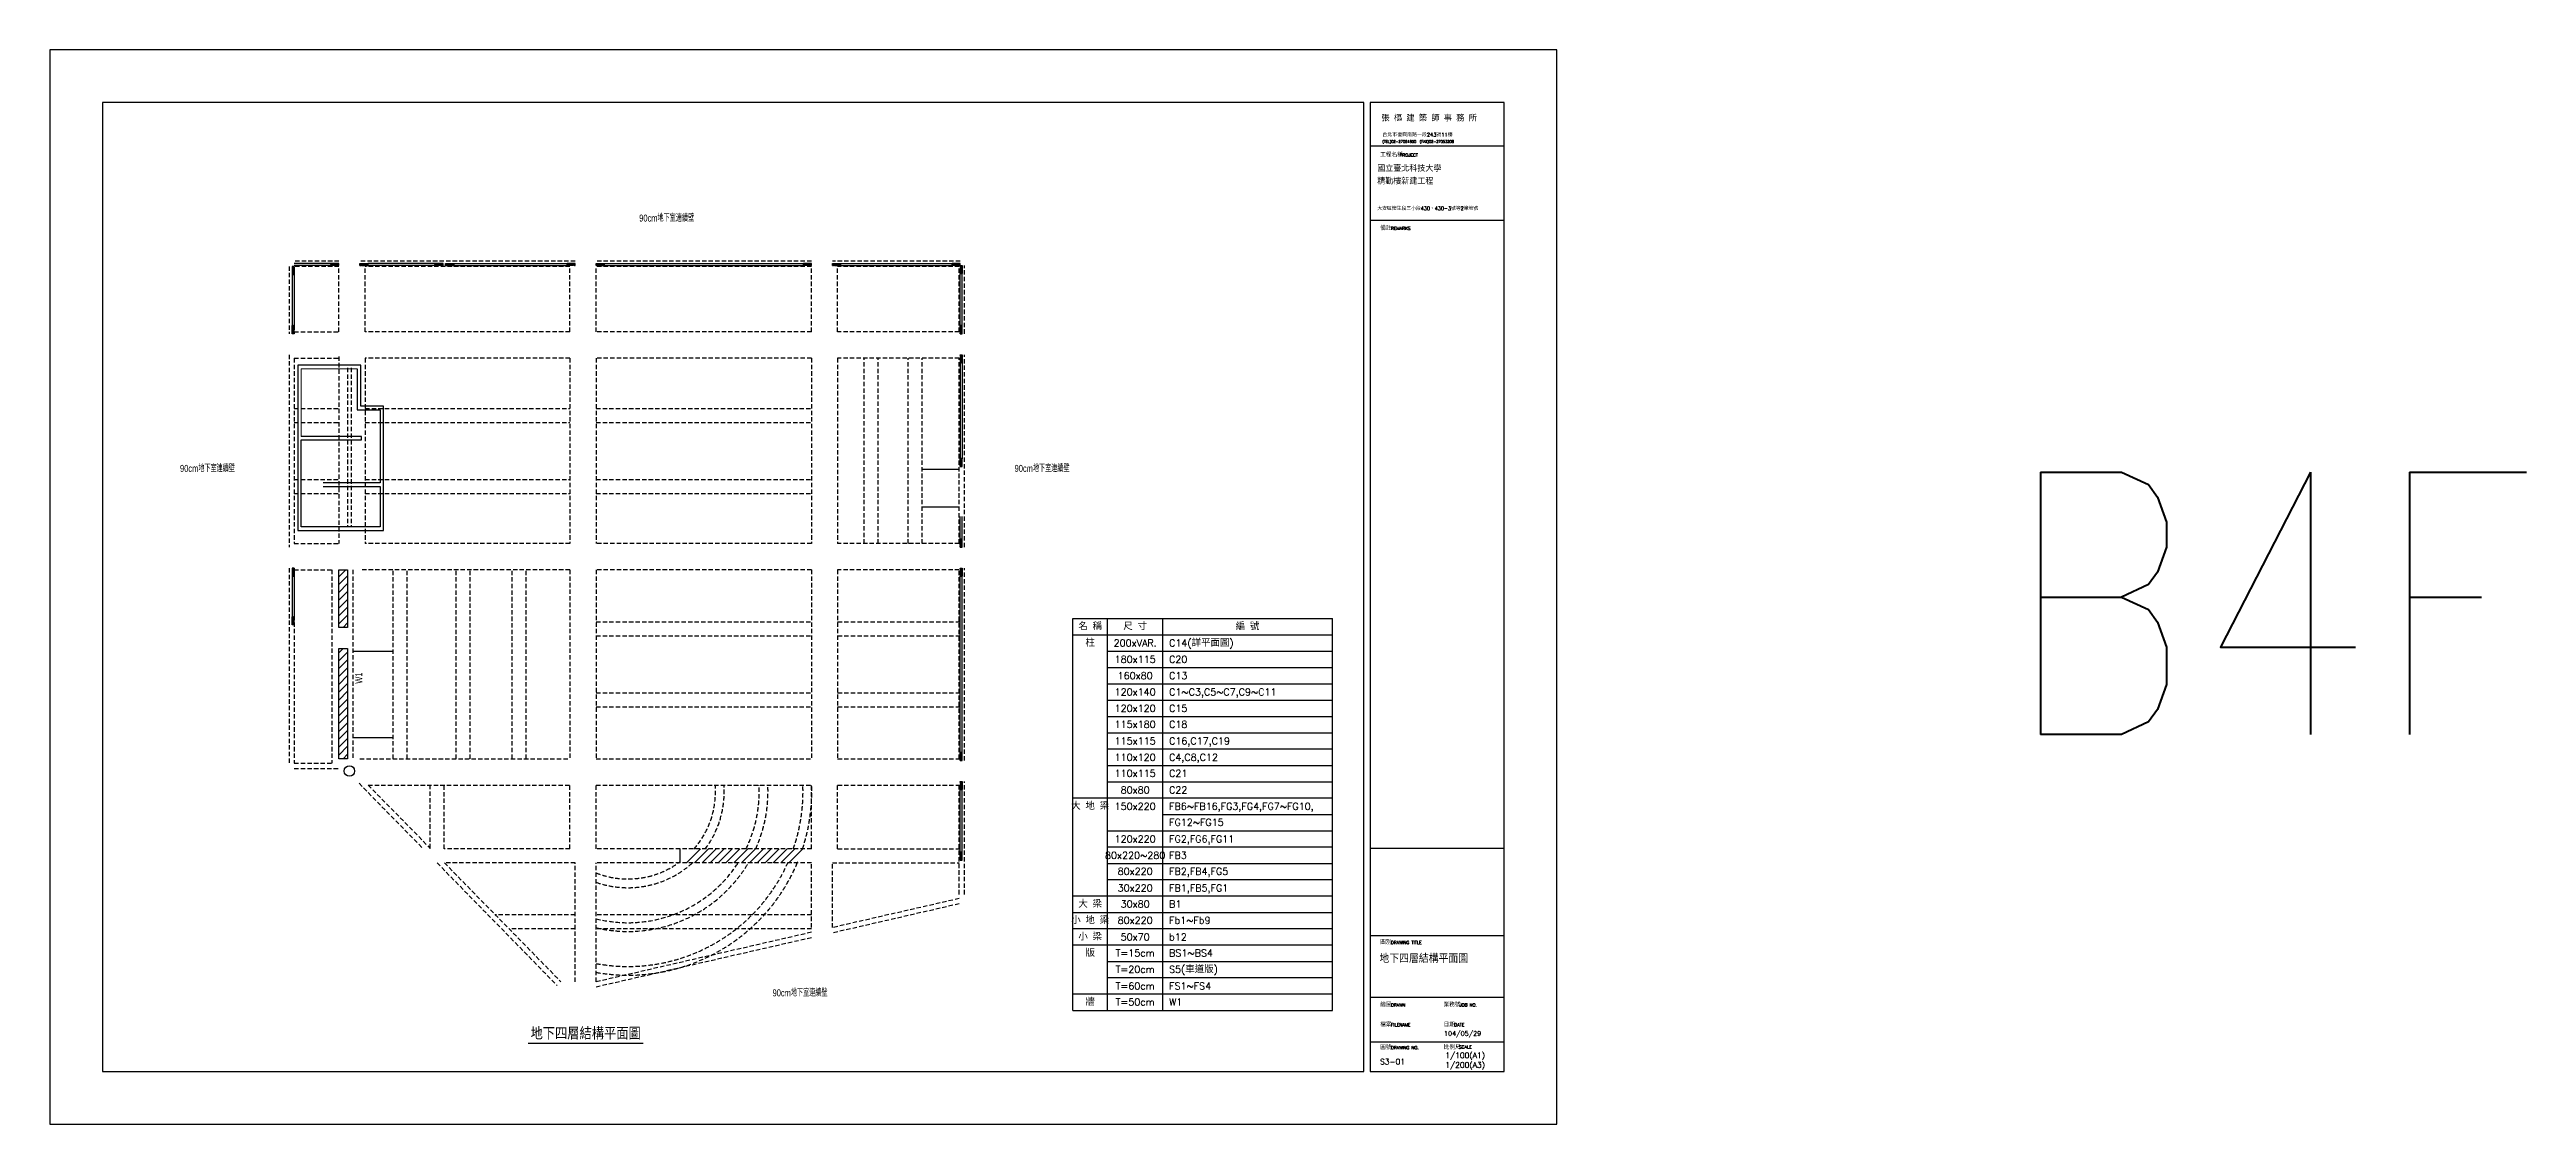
# Model space of a CAD drawing. Header units: millimetres. Extents: x -6716 to 14417, y -6142 to 137521.
# Drawn here: x -2 to 14151, y 124409 to 130554 of the extents above; entities that cross this region are included whole.
import ezdxf
from ezdxf.enums import TextEntityAlignment as Align

# ---------------------------------------------------------------- set-up
doc = ezdxf.new("R2010")
doc.units = ezdxf.units.MM
doc.header["$LTSCALE"] = 100
doc.linetypes.add('HIDDEN', pattern=[0.375, 0.25, -0.125])
for name, color, linetype in [('0-BEAM01', 4, 'HIDDEN'), ('0-BEAM02', 241, 'HIDDEN'), ('0-HATCH', 9, 'Continuous'), ('0-NOTES', 7, 'Continuous'), ('0-TEXTN', 4, 'Continuous'), ('0-TEXTW', 3, 'Continuous'), ('0-WALL', 7, 'HIDDEN'), ('0-施工圖框$0$TEXT-圖框', 3, 'Continuous'), ('0-施工圖框$0$圖框', 7, 'Continuous'), ('A-DOOR', 4, 'Continuous'), ('A-復璧', 3, 'Continuous'), ('CTEXT', 7, 'Continuous'), ('TEXT-標題', 3, 'Continuous'), ('TITLE', 7, 'Continuous')]:
    doc.layers.add(name, color=color, linetype=linetype)
for name, color, linetype, lineweight in [('A-WALL', 113, 'Continuous', 18), ('RA-Floor-Origin', 3, 'Continuous', 30), ('RA-Floor.BoundingBox', 55, 'Continuous', 20)]:
    doc.layers.add(name, color=color, linetype=linetype, lineweight=lineweight)
doc.styles.add('0-施工圖框$0$TXT', font='romans.shx', dxfattribs={"bigfont": 'chineset.shx'})
doc.styles.add('3-AUCAD', font='aucad.shx', dxfattribs={"width": 0.67, "height": 30, "bigfont": 'single.shx'})
doc.styles.add('CHINA', font='romans.shx', dxfattribs={"width": 0.8, "bigfont": 'china.shx'})

msp = doc.modelspace()

# ---------------------------------------------------------------- texts
at = {"color": 2, "lineweight": 25, "style": 'CHINA', "width": 0.8}
msp.add_text('B4F', height=1500, dxfattribs=at).set_placement((14203, 126638), align=Align.RIGHT)
at = {"layer": '0-TEXTN', "style": '0-施工圖框$0$TXT'}
for s, p in [('名 稱', (5944, 127255)), ('尺 寸', (6201, 127255)), ('編 號', (6843, 127255)), ('柱', (5944, 127161)), ('200xVAR.', (6201, 127161)), ('180x115', (6201, 127068)), ('160x80', (6201, 126975)), ('120x140', (6201, 126881)), ('120x120', (6201, 126788)), ('115x180', (6201, 126695)), ('115x115', (6201, 126601)), ('110x120', (6201, 126508)), ('110x115', (6201, 126415)), ('大 地 梁', (5944, 126228)), ('80x80', (6201, 126321)), ('150x220', (6201, 126228)), ('80x220~280', (6201, 125948)), ('120x220', (6201, 126041)), ('80x220', (6201, 125855)), ('大 梁', (5944, 125668)), ('30x220', (6201, 125761)), ('30x80', (6201, 125668)), ('小 地 梁', (5944, 125575)), ('80x220', (6201, 125575)), ('小 梁', (5944, 125481)), ('版', (5944, 125388)), ('T=15cm', (6201, 125388)), ('50x70', (6201, 125481)), ('T=20cm', (6201, 125295)), ('牆', (5944, 125108)), ('T=60cm', (6201, 125201)), ('T=50cm', (6201, 125108))]:
    msp.add_text(s, height=40, dxfattribs=at).set_placement(p, align=Align.MIDDLE_CENTER)
for s, p in [('C14(詳平面圖)', (6395, 127141)), ('C20', (6395, 127048)), ('C13', (6395, 126955)), ('C1~C3,C5~C7,C9~C11', (6395, 126861)), ('C15', (6395, 126768)), ('C18', (6395, 126675)), ('C16,C17,C19', (6395, 126581)), ('C4,C8,C12', (6395, 126488)), ('C21', (6395, 126395)), ('C22', (6395, 126301)), ('FB6~FB16,FG3,FG4,FG7~FG10,', (6395, 126208)), ('FG12~FG15', (6395, 126115)), ('FG2,FG6,FG11', (6395, 126021)), ('FB3', (6395, 125928)), ('FB2,FB4,FG5', (6395, 125835)), ('FB1,FB5,FG1', (6395, 125741)), ('B1', (6395, 125648)), ('Fb1~Fb9', (6395, 125555)), ('b12', (6395, 125461)), ('BS1~BS4', (6395, 125368)), ('S5(車道版)', (6395, 125275)), ('W1', (6395, 125088)), ('FS1~FS4', (6395, 125181))]:
    msp.add_text(s, height=40, dxfattribs=at).set_placement(p)
at = {"layer": '0-TEXTW', "style": '3-AUCAD', "width": 0.67}
for p in [(3367, 129570), (743, 128139), (5512, 128139), (4129, 125141)]:
    msp.add_text('90cm地下室連續壁', height=40, dxfattribs=at).set_placement(p)
msp.add_text('W1', height=40, rotation=90, dxfattribs=at).set_placement((1784, 126928))
at = {"layer": '0-施工圖框$0$TEXT-圖框', "color": 3, "style": '0-施工圖框$0$TXT'}
msp.add_text('104/05/29', height=26.9, dxfattribs=at).set_placement((7966, 124915))
at = {"layer": '0-施工圖框$0$圖框', "color": 4, "style": '0-施工圖框$0$TXT'}
for s, height, p in [('張 樞 建 築 師 事 務 所', 35, (7608, 130143)), ('台北市復興南路一段243號11樓', 21, (7613, 130056)), ('工程名稱', 24, (7601, 129940)), ('(TEL)02-27051800  (FAX)02-27053208', 14.7, (7614, 130020)), ('PROJECT', 18, (7712, 129941)), ('備註', 24, (7601, 129521)), ('REMARKS', 18, (7663, 129522)), ('圖別', 24, (7601, 125439)), ('DRAWING TITLE', 18, (7663, 125440)), ('繪圖', 24, (7601, 125082)), ('檔案', 24, (7601, 124968)), ('DRAWN', 18, (7663, 125083)), ('FILENAME', 18, (7663, 124969)), ('業務號', 24, (7963, 125082)), ('日期', 24, (7963, 124968)), ('DATE', 18, (8025, 124969)), ('JOB NO.', 18, (8054, 125083)), ('圖號', 24, (7601, 124838)), ('DRAWING NO.', 18, (7663, 124839)), ('比例尺', 24, (7964, 124838)), ('SCALE', 18, (8051, 124842))]:
    msp.add_text(s, height=height, dxfattribs=at).set_placement(p)
at = {"layer": '0-施工圖框$0$圖框', "color": 3, "style": '0-施工圖框$0$TXT'}
for s, height, p in [('精勤樓新建工程', 34, (7584, 129783)), ('國立臺北科技大學', 34, (7584, 129856)), ('大安區懷生段三小段430、430-3號等2筆地號', 20.41, (7585, 129635))]:
    msp.add_text(s, height=height, dxfattribs=at).set_placement(p)
at = {"layer": 'CTEXT', "style": '0-施工圖框$0$TXT'}
msp.add_text('地下四層結構平面圖', height=70, dxfattribs=at).set_placement((3061, 124894), align=Align.CENTER)
at = {"layer": 'TEXT-標題', "ltscale": 200, "style": '0-施工圖框$0$TXT'}
for s, height, p in [('地下四層結構平面圖', 45, (7597, 125333)), ('S3-01', 31.5, (7600, 124752)), ('1/100(A1)', 31.5, (7973, 124788)), ('1/200(A3)', 31.5, (7973, 124733))]:
    msp.add_text(s, height=height, dxfattribs=at).set_placement(p)

# ---------------------------------------------------------------- hatches: boundary and pattern name
at = {"layer": '0-HATCH'}
h = msp.add_hatch(dxfattribs=at)
h.set_pattern_fill('ANSI31', color=256, scale=10, style=0)
h.set_pattern_definition([(45, (3e-06, 25310), (-22.45064, 22.45064), [])])
h.paths.add_polyline_path([(1701, 127249), (1651, 127249), (1651, 127579), (1701, 127579)])
h = msp.add_hatch(dxfattribs=at)
h.set_pattern_fill('ANSI31', color=256, scale=10, style=0)
h.set_pattern_definition([(45, (-3e-06, 24560), (-22.45064, 22.45064), [])])
h.paths.add_polyline_path([(1701, 126499), (1651, 126499), (1651, 127129), (1701, 127129)])
h = msp.add_hatch(dxfattribs=at)
h.set_pattern_fill('ANSI31', color=256, scale=10, style=0)
h.paths.add_polyline_path([(4005, 125984), (3680, 125984, -0.059886), (3591, 125904), (3961, 125904, 0.029372)])
h.paths.add_polyline_path([(4300, 125984), (4005, 125984, -0.029372), (3961, 125904), (4270, 125904, 0.020351)])

# ---------------------------------------------------------------- linework, layer by layer
for p, q in [((5196, 128152), (4984, 128152)), ((5196, 127937), (4984, 127937)), ((1731, 127114), (1961, 127114)), ((1961, 126619), (1731, 126619)), ((3601, 125904), (3601, 125984))]:
    msp.add_line(p, q)
at = {"layer": '0-BEAM01'}
for p, q in [((1366, 129314), (1366, 128929)), ((1651, 129344), (1396, 129344)), ((1651, 129314), (1396, 129314)), ((1396, 129314), (1396, 128929)), ((1651, 128939), (1651, 129314)), ((3001, 129344), (1771, 129344)), ((2971, 129314), (1801, 129314)), ((1801, 128939), (1801, 129314)), ((2971, 128939), (2971, 129314)), ((4351, 129344), (3121, 129344)), ((4351, 129314), (3121, 129314)), ((3121, 128939), (3121, 129314)), ((4351, 128939), (4351, 129314)), ((5201, 129344), (4471, 129344)), ((5196, 129314), (4501, 129314)), ((4501, 128939), (4501, 129314)), ((5196, 128939), (5196, 129314)), ((5226, 128929), (5226, 129319)), ((1366, 128809), (1366, 127709)), ((1396, 128939), (1651, 128939)), ((1651, 128799), (1651, 127729)), ((2971, 128939), (1801, 128939)), ((4351, 128939), (3121, 128939)), ((5196, 128939), (4501, 128939)), ((5226, 127709), (5226, 128809)), ((1396, 128789), (1396, 127729)), ((1396, 128789), (1651, 128789)), ((2971, 128789), (1801, 128789)), ((1801, 128789), (1801, 127729)), ((2971, 128789), (2971, 127729)), ((4351, 128789), (3121, 128789)), ((3121, 128789), (3121, 127729)), ((4351, 128789), (4351, 127729)), ((5196, 128789), (4501, 128789)), ((4501, 128789), (4501, 127729)), ((5196, 127729), (5196, 128789)), ((1396, 127729), (1651, 127729)), ((2971, 127729), (1801, 127729)), ((4351, 127729), (3121, 127729)), ((5196, 127729), (4501, 127729)), ((1366, 127589), (1366, 126474)), ((1396, 127579), (1396, 126474)), ((1396, 127579), (1611, 127579)), ((1611, 127579), (1611, 126474)), ((1731, 127579), (1731, 126499)), ((2971, 127579), (1771, 127579)), ((2971, 127579), (2971, 126499)), ((4351, 127579), (3121, 127579)), ((3121, 127579), (3121, 126499)), ((4351, 127579), (4351, 126499)), ((5196, 127579), (4501, 127579)), ((4501, 127579), (4501, 126499)), ((5196, 126499), (5196, 127579)), ((5226, 126489), (5226, 127589)), ((1396, 126474), (1611, 126474)), ((1396, 126444), (1651, 126444)), ((1771, 126499), (2971, 126499)), ((3121, 126499), (4351, 126499)), ((4501, 126499), (5196, 126499)), ((1766, 126359), (2133, 125984)), ((1818, 126349), (2173, 125987)), ((1818, 126349), (2971, 126349)), ((2173, 125987), (2173, 126349)), ((2253, 125984), (2253, 126349)), ((2971, 125984), (2971, 126349)), ((3121, 125984), (3121, 126359)), ((3121, 126349), (4351, 126349)), ((4351, 125984), (4351, 126349)), ((4501, 125984), (4501, 126349)), ((4501, 126349), (5196, 126349)), ((5196, 125724), (5196, 126349)), ((5226, 125724), (5226, 126369)), ((2971, 125984), (2253, 125984)), ((4351, 125984), (3121, 125984)), ((4501, 125984), (5196, 125984)), ((2212, 125904), (2898, 125203)), ((3001, 125904), (2254, 125904)), ((2254, 125904), (2920, 125224)), ((3001, 125224), (3001, 125904)), ((4351, 125904), (3121, 125904)), ((3121, 125224), (3121, 125904)), ((4351, 125534), (4351, 125904)), ((4471, 125904), (5196, 125904)), ((4471, 125534), (4471, 125904)), ((5196, 125700), (4471, 125534)), ((5196, 125670), (4471, 125503)), ((4351, 125507), (3121, 125224)), ((4351, 125476), (3121, 125194))]:
    msp.add_line(p, q, dxfattribs=at)
at = {"layer": '0-BEAM02'}
for p, q in [((4653, 127729), (4653, 128789)), ((4733, 127729), (4733, 128789)), ((4904, 127729), (4904, 128789)), ((4984, 127729), (4984, 128789)), ((1396, 128502), (1651, 128502)), ((1396, 128422), (1651, 128422)), ((1801, 128502), (2971, 128502)), ((1801, 128422), (2971, 128422)), ((3121, 128502), (4351, 128502)), ((3121, 128422), (4351, 128422)), ((1396, 128096), (1651, 128096)), ((1801, 128096), (2971, 128096)), ((3121, 128096), (4351, 128096)), ((1396, 128016), (1651, 128016)), ((1801, 128016), (2971, 128016)), ((3121, 128016), (4351, 128016)), ((1961, 126499), (1961, 127579)), ((2041, 126499), (2041, 127579)), ((2321, 126499), (2321, 127579)), ((2401, 126499), (2401, 127579)), ((2641, 126499), (2641, 127579)), ((2721, 126499), (2721, 127579)), ((3121, 127282), (4351, 127282)), ((4501, 127282), (5196, 127282)), ((3121, 127202), (4351, 127202)), ((4501, 127202), (5196, 127202)), ((3121, 126876), (4351, 126876)), ((4501, 126876), (5196, 126876)), ((3121, 126796), (4351, 126796)), ((4501, 126796), (5196, 126796)), ((3001, 125606), (2546, 125606)), ((4351, 125606), (3121, 125606)), ((3001, 125526), (2624, 125526)), ((4351, 125526), (3121, 125526))]:
    msp.add_line(p, q, dxfattribs=at)
for radius, start, end in [(500, 318.9465, 4.1999), (550, 323.3405, 3.8175), (750, 334.0337, 2.7985), (800, 335.7652, 2.6235), (1000, 340.8294, 2.0985), (1050, 341.7753, 1.9986), (750, 255.971, 327.0089), (800, 256.8641, 329.3044), (550, 250.6971, 312.0541), (500, 248.6774, 305.2379), (1000, 259.5248, 335.8968), (1050, 260.0289, 337.1118)]:
    msp.add_arc((3303, 126312), radius, start, end, dxfattribs=at)
at = {"layer": '0-NOTES'}
for p, q in [((5844, 125061), (5844, 127301)), ((5844, 127301), (7328, 127301)), ((6043, 125061), (6043, 127301)), ((6359, 125061), (6359, 127301)), ((7328, 125061), (7328, 127301)), ((5844, 127208), (7328, 127208)), ((5844, 126275), (7328, 126275)), ((5844, 125715), (7328, 125715)), ((5844, 125621), (7328, 125621)), ((5844, 125528), (7328, 125528)), ((5844, 125435), (7328, 125435)), ((5844, 125155), (7328, 125155)), ((5844, 125061), (7328, 125061))]:
    msp.add_line(p, q, dxfattribs=at)
at = {"layer": '0-NOTES', "color": 3}
for p, q in [((6043, 127115), (7328, 127115)), ((6043, 127021), (7328, 127021)), ((6043, 126928), (7328, 126928)), ((6043, 126835), (7328, 126835)), ((6043, 126741), (7328, 126741)), ((6043, 126648), (7328, 126648)), ((6043, 126555), (7328, 126555)), ((6043, 126461), (7328, 126461)), ((6043, 126368), (7328, 126368)), ((6359, 126181), (7328, 126181)), ((6043, 126088), (7328, 126088)), ((6043, 125995), (7328, 125995)), ((6043, 125901), (7328, 125901)), ((6043, 125808), (7328, 125808)), ((6043, 125341), (7328, 125341)), ((6043, 125248), (7328, 125248))]:
    msp.add_line(p, q, dxfattribs=at)
at = {"layer": '0-WALL'}
for p, q in [((1701, 128734), (1701, 127829)), ((1721, 128734), (1721, 127829))]:
    msp.add_line(p, q, dxfattribs=at)
at = {"layer": '0-WALL', "color": 40, "linetype": 'Continuous'}
for points in [[(1701, 127249), (1651, 127249), (1651, 127579), (1701, 127579)], [(1701, 126499), (1651, 126499), (1651, 127129), (1701, 127129)]]:
    msp.add_lwpolyline(points, close=True, dxfattribs=at)
at = {"layer": '0-施工圖框$0$圖框', "color": 1}
for p, q in [((8310, 130251), (7544, 130251)), ((7544, 130251), (7544, 125987)), ((8310, 125987), (8310, 130251)), ((8310, 130001), (7544, 130001)), ((8310, 129576), (7544, 129576)), ((7544, 125987), (7544, 124711)), ((8310, 125987), (7544, 125987)), ((8310, 124711), (8310, 125987)), ((8310, 125487), (7544, 125487)), ((8310, 125134), (7544, 125134)), ((8310, 124880), (7544, 124880)), ((7544, 124711), (8310, 124711))]:
    msp.add_line(p, q, dxfattribs=at)
at = {"layer": 'A-DOOR', "color": 35}
for points in [[(1384, 129314), (1384, 129268)], [(1391, 129314), (1391, 129309), (1394, 129309), (1394, 129311), (1396, 129311), (1396, 129314), (1391, 129314)], [(1391, 129309), (1391, 129273)], [(1391, 129268), (1391, 129273), (1394, 129273), (1394, 129271), (1396, 129271), (1396, 129268), (1391, 129268)], [(1394, 129311), (1394, 129271)], [(1396, 129314), (1396, 129307)], [(1396, 129303), (1396, 129268)], [(1651, 129331), (1605, 129331)], [(1605, 129324), (1610, 129324), (1610, 129321), (1608, 129321), (1608, 129319), (1605, 129319), (1605, 129324)], [(1640, 129319), (1605, 129319)], [(1648, 129321), (1608, 129321)], [(1646, 129324), (1610, 129324)], [(1651, 129319), (1644, 129319)], [(1651, 129324), (1646, 129324), (1646, 129321), (1648, 129321), (1648, 129319), (1651, 129319), (1651, 129324)], [(1771, 129331), (1817, 129331)], [(1771, 129324), (1776, 129324), (1776, 129321), (1774, 129321), (1774, 129319), (1771, 129319), (1771, 129324)], [(1771, 129319), (1778, 129319)], [(1774, 129321), (1814, 129321)], [(1776, 129324), (1812, 129324)], [(1782, 129319), (1817, 129319)], [(1817, 129324), (1812, 129324), (1812, 129321), (1814, 129321), (1814, 129319), (1817, 129319), (1817, 129324)], [(2246, 129331), (2200, 129331)], [(2200, 129324), (2205, 129324), (2205, 129321), (2203, 129321), (2203, 129319), (2200, 129319), (2200, 129324)], [(2235, 129319), (2200, 129319)], [(2243, 129321), (2203, 129321)], [(2241, 129324), (2205, 129324)], [(2246, 129319), (2239, 129319)], [(2246, 129324), (2241, 129324), (2241, 129321), (2243, 129321), (2243, 129319), (2246, 129319), (2246, 129324)], [(2261, 129331), (2307, 129331)], [(2261, 129324), (2266, 129324), (2266, 129321), (2264, 129321), (2264, 129319), (2261, 129319), (2261, 129324)], [(2261, 129319), (2268, 129319)], [(2264, 129321), (2304, 129321)], [(2266, 129324), (2302, 129324)], [(2272, 129319), (2307, 129319)], [(2307, 129324), (2302, 129324), (2302, 129321), (2304, 129321), (2304, 129319), (2307, 129319), (2307, 129324)], [(3001, 129331), (2955, 129331)], [(2955, 129324), (2960, 129324), (2960, 129321), (2958, 129321), (2958, 129319), (2955, 129319), (2955, 129324)], [(2990, 129319), (2955, 129319)], [(2998, 129321), (2958, 129321)], [(2996, 129324), (2960, 129324)], [(3001, 129319), (2994, 129319)], [(3001, 129324), (2996, 129324), (2996, 129321), (2998, 129321), (2998, 129319), (3001, 129319), (3001, 129324)], [(3121, 129331), (3167, 129331)], [(3121, 129324), (3126, 129324), (3126, 129321), (3124, 129321), (3124, 129319), (3121, 129319), (3121, 129324)], [(3121, 129319), (3128, 129319)], [(3124, 129321), (3164, 129321)], [(3126, 129324), (3162, 129324)], [(3132, 129319), (3167, 129319)], [(3167, 129324), (3162, 129324), (3162, 129321), (3164, 129321), (3164, 129319), (3167, 129319), (3167, 129324)], [(4351, 129331), (4305, 129331)], [(4305, 129324), (4310, 129324), (4310, 129321), (4308, 129321), (4308, 129319), (4305, 129319), (4305, 129324)], [(4340, 129319), (4305, 129319)], [(4348, 129321), (4308, 129321)], [(4346, 129324), (4310, 129324)], [(4351, 129319), (4344, 129319)], [(4351, 129324), (4346, 129324), (4346, 129321), (4348, 129321), (4348, 129319), (4351, 129319), (4351, 129324)], [(4471, 129331), (4517, 129331)], [(4471, 129324), (4476, 129324), (4476, 129321), (4474, 129321), (4474, 129319), (4471, 129319), (4471, 129324)], [(4471, 129319), (4478, 129319)], [(4474, 129321), (4514, 129321)], [(4476, 129324), (4512, 129324)], [(4482, 129319), (4517, 129319)], [(4517, 129324), (4512, 129324), (4512, 129321), (4514, 129321), (4514, 129319), (4517, 129319), (4517, 129324)], [(5201, 129331), (5155, 129331)], [(5155, 129324), (5160, 129324), (5160, 129321), (5158, 129321), (5158, 129319), (5155, 129319), (5155, 129324)], [(5190, 129319), (5155, 129319)], [(5198, 129321), (5158, 129321)], [(5196, 129324), (5160, 129324)], [(5201, 129319), (5194, 129319)], [(5201, 129324), (5196, 129324), (5196, 129321), (5198, 129321), (5198, 129319), (5201, 129319), (5201, 129324)], [(5206, 129319), (5206, 129314), (5203, 129314), (5203, 129316), (5201, 129316), (5201, 129319), (5206, 129319)], [(5201, 129319), (5201, 129312)], [(5201, 129308), (5201, 129273)], [(5206, 129273), (5206, 129278), (5203, 129278), (5203, 129276), (5201, 129276), (5201, 129273), (5206, 129273)], [(5203, 129316), (5203, 129276)], [(5206, 129314), (5206, 129278)], [(5213, 129319), (5213, 129273)], [(1384, 128929), (1384, 128975)], [(1391, 128975), (1391, 128970), (1394, 128970), (1394, 128972), (1396, 128972), (1396, 128975), (1391, 128975)], [(1391, 128934), (1391, 128970)], [(1394, 128932), (1394, 128972)], [(1396, 128940), (1396, 128975)], [(5206, 128975), (5206, 128970), (5203, 128970), (5203, 128972), (5201, 128972), (5201, 128975), (5206, 128975)], [(5201, 128940), (5201, 128975)], [(5203, 128932), (5203, 128972)], [(5206, 128934), (5206, 128970)], [(5213, 128929), (5213, 128975)], [(1391, 128929), (1391, 128934), (1394, 128934), (1394, 128932), (1396, 128932), (1396, 128929), (1391, 128929)], [(1396, 128929), (1396, 128936)], [(5201, 128929), (5201, 128936)], [(5206, 128929), (5206, 128934), (5203, 128934), (5203, 128932), (5201, 128932), (5201, 128929), (5206, 128929)], [(5206, 128809), (5206, 128804), (5203, 128804), (5203, 128806), (5201, 128806), (5201, 128809), (5206, 128809)], [(5201, 128809), (5201, 128802)], [(5203, 128806), (5203, 128766)], [(5206, 128804), (5206, 128768)], [(5213, 128809), (5213, 128763)], [(5201, 128798), (5201, 128763)], [(5206, 128763), (5206, 128768), (5203, 128768), (5203, 128766), (5201, 128766), (5201, 128763), (5206, 128763)], [(5206, 128216), (5206, 128211), (5203, 128211), (5203, 128213), (5201, 128213), (5201, 128216), (5206, 128216)], [(5201, 128181), (5201, 128216)], [(5201, 128170), (5201, 128177)], [(5206, 128170), (5206, 128175), (5203, 128175), (5203, 128173), (5201, 128173), (5201, 128170), (5206, 128170)], [(5203, 128173), (5203, 128213)], [(5206, 128175), (5206, 128211)], [(5213, 128170), (5213, 128216)], [(5206, 127755), (5206, 127750), (5203, 127750), (5203, 127752), (5201, 127752), (5201, 127755), (5206, 127755)], [(5201, 127720), (5201, 127755)], [(5201, 127709), (5201, 127716)], [(5206, 127709), (5206, 127714), (5203, 127714), (5203, 127712), (5201, 127712), (5201, 127709), (5206, 127709)], [(5203, 127712), (5203, 127752)], [(5206, 127714), (5206, 127750)], [(5213, 127709), (5213, 127755)], [(1384, 127589), (1384, 127543)], [(1391, 127589), (1391, 127584), (1394, 127584), (1394, 127586), (1396, 127586), (1396, 127589), (1391, 127589)], [(1391, 127584), (1391, 127548)], [(1391, 127543), (1391, 127548), (1394, 127548), (1394, 127546), (1396, 127546), (1396, 127543), (1391, 127543)], [(1394, 127586), (1394, 127546)], [(1396, 127589), (1396, 127582)], [(1396, 127578), (1396, 127543)], [(5206, 127589), (5206, 127584), (5203, 127584), (5203, 127586), (5201, 127586), (5201, 127589), (5206, 127589)], [(5201, 127589), (5201, 127582)], [(5201, 127578), (5201, 127543)], [(5206, 127543), (5206, 127548), (5203, 127548), (5203, 127546), (5201, 127546), (5201, 127543), (5206, 127543)], [(5203, 127586), (5203, 127546)], [(5206, 127584), (5206, 127548)], [(5213, 127589), (5213, 127543)], [(1384, 127264), (1384, 127310)], [(1391, 127310), (1391, 127305), (1394, 127305), (1394, 127307), (1396, 127307), (1396, 127310), (1391, 127310)], [(1391, 127269), (1391, 127305)], [(1391, 127264), (1391, 127269), (1394, 127269), (1394, 127267), (1396, 127267), (1396, 127264), (1391, 127264)], [(1394, 127267), (1394, 127307)], [(1396, 127275), (1396, 127310)], [(1396, 127264), (1396, 127271)], [(5206, 126535), (5206, 126530), (5203, 126530), (5203, 126532), (5201, 126532), (5201, 126535), (5206, 126535)], [(5201, 126500), (5201, 126535)], [(5213, 126489), (5213, 126535)], [(5201, 126489), (5201, 126496)], [(5206, 126489), (5206, 126494), (5203, 126494), (5203, 126492), (5201, 126492), (5201, 126489), (5206, 126489)], [(5203, 126492), (5203, 126532)], [(5206, 126494), (5206, 126530)], [(5206, 126369), (5206, 126364), (5203, 126364), (5203, 126366), (5201, 126366), (5201, 126369), (5206, 126369)], [(5201, 126369), (5201, 126362)], [(5201, 126358), (5201, 126323)], [(5206, 126323), (5206, 126328), (5203, 126328), (5203, 126326), (5201, 126326), (5201, 126323), (5206, 126323)], [(5203, 126366), (5203, 126326)], [(5206, 126364), (5206, 126328)], [(5213, 126369), (5213, 126323)], [(5206, 125965), (5206, 125960), (5203, 125960), (5203, 125962), (5201, 125962), (5201, 125965), (5206, 125965)], [(5201, 125930), (5201, 125965)], [(5201, 125919), (5201, 125926)], [(5206, 125919), (5206, 125924), (5203, 125924), (5203, 125922), (5201, 125922), (5201, 125919), (5206, 125919)], [(5203, 125922), (5203, 125962)], [(5206, 125924), (5206, 125960)], [(5213, 125919), (5213, 125965)]]:
    msp.add_lwpolyline(points, dxfattribs=at)
at = {"layer": 'A-WALL', "color": 210, "lineweight": 25}
for p, q in [((1776, 128749), (1416, 128749)), ((1416, 128749), (1416, 127804)), ((1756, 128729), (1756, 128494)), ((1776, 128514), (1776, 128749)), ((1756, 128494), (1886, 128494)), ((1906, 128514), (1776, 128514)), ((1886, 128494), (1886, 128076)), ((1906, 127804), (1906, 128514)), ((1781, 128342), (1436, 128342)), ((1436, 128322), (1781, 128322)), ((1436, 127824), (1436, 128322)), ((1781, 128322), (1781, 128342)), ((1886, 128076), (1561, 128076)), ((1561, 128056), (1886, 128056)), ((1886, 128056), (1886, 127824)), ((1886, 127824), (1436, 127824)), ((1416, 127804), (1906, 127804))]:
    msp.add_line(p, q, dxfattribs=at)
at = {"layer": 'A-WALL', "color": 253}
for p, q in [((1436, 128729), (1756, 128729)), ((1436, 128342), (1436, 128729))]:
    msp.add_line(p, q, dxfattribs=at)
at = {"layer": 'A-WALL', "color": 6}
for p, q in [((1736, 128342), (1781, 128342)), ((1781, 128322), (1736, 128322)), ((1781, 128342), (1781, 128342))]:
    msp.add_line(p, q, dxfattribs=at)
at = {"layer": 'A-復璧', "color": 144}
for points in [[(1396, 129314), (1384, 129314)], [(1384, 129268), (1384, 128975)], [(1384, 129268), (1396, 129268)], [(1605, 129331), (1396, 129331)], [(1605, 129319), (1396, 129319)], [(1396, 129268), (1396, 128975)], [(1605, 129331), (1605, 129319)], [(1651, 129319), (1651, 129331)], [(1771, 129319), (1771, 129331)], [(2200, 129331), (1817, 129331)], [(1817, 129331), (1817, 129319)], [(2200, 129319), (1817, 129319)], [(2200, 129331), (2200, 129319)], [(2246, 129319), (2246, 129331)], [(2261, 129331), (2955, 129331)], [(2261, 129319), (2261, 129331)], [(2261, 129319), (2955, 129319)], [(2307, 129331), (2307, 129319)], [(2955, 129331), (2955, 129319)], [(3001, 129319), (3001, 129331)], [(3121, 129319), (3121, 129331)], [(3167, 129331), (4305, 129331)], [(3167, 129331), (3167, 129319)], [(3167, 129319), (4305, 129319)], [(4305, 129331), (4305, 129319)], [(4351, 129319), (4351, 129331)], [(4471, 129319), (4471, 129331)], [(4517, 129331), (5155, 129331)], [(4517, 129331), (4517, 129319)], [(4517, 129319), (5155, 129319)], [(5155, 129331), (5155, 129319)], [(5201, 129319), (5201, 129331)], [(5201, 129319), (5213, 129319)], [(5201, 128975), (5201, 129273)], [(5213, 129273), (5201, 129273)], [(5213, 128975), (5213, 129273)], [(1384, 128975), (1396, 128975)], [(5213, 128975), (5201, 128975)], [(1396, 128929), (1384, 128929)], [(5201, 128929), (5213, 128929)], [(5201, 128809), (5213, 128809)], [(5201, 128763), (5201, 128213)], [(5213, 128763), (5201, 128763)], [(5213, 128763), (5213, 128213)], [(5213, 128216), (5201, 128216)], [(5201, 128170), (5213, 128170)], [(5201, 127755), (5201, 127884)], [(5213, 127755), (5213, 127884)], [(5213, 127755), (5201, 127755)], [(5201, 127709), (5213, 127709)], [(1396, 127589), (1384, 127589)], [(1384, 127543), (1384, 127310)], [(1384, 127543), (1396, 127543)], [(1396, 127543), (1396, 127310)], [(5201, 127589), (5213, 127589)], [(5201, 126535), (5201, 127543)], [(5213, 127543), (5201, 127543)], [(5213, 126535), (5213, 127543)], [(1384, 127310), (1396, 127310)], [(1396, 127264), (1384, 127264)], [(5213, 126535), (5201, 126535)], [(5201, 126489), (5213, 126489)], [(5201, 126369), (5213, 126369)], [(5201, 125965), (5201, 126323)], [(5213, 126323), (5201, 126323)], [(5213, 125965), (5213, 126323)], [(5213, 125965), (5201, 125965)], [(5201, 125919), (5213, 125919)]]:
    msp.add_lwpolyline(points, dxfattribs=at)
at = {"layer": 'Defpoints'}
for points in [[(0, 124411), (8610, 124411), (8610, 130551), (0, 130551)], [(300, 124711), (7508, 124711), (7508, 130251), (300, 130251)]]:
    msp.add_lwpolyline(points, close=True, dxfattribs=at)
at = {"layer": 'RA-Floor-Origin'}
msp.add_circle((1711, 126429), 30, dxfattribs=at)
at = {"layer": 'RA-Floor.BoundingBox', "const_width": 5}
msp.add_lwpolyline([(0, 130551), (8610, 130551), (8610, 124411), (0, 124411)], close=True, dxfattribs=at)
at = {"layer": 'TITLE', "color": 1}
msp.add_line((2732, 124874), (3390, 124874), dxfattribs=at)

msp.set_redraw_order([(e.dxf.handle, doc.entitydb.next_handle()) for e in msp.query("TEXT MTEXT ATTDEF DIMENSION ARC_DIMENSION")])  # texts and dimensions are drawn at this point

doc.saveas('drawing.dxf')
